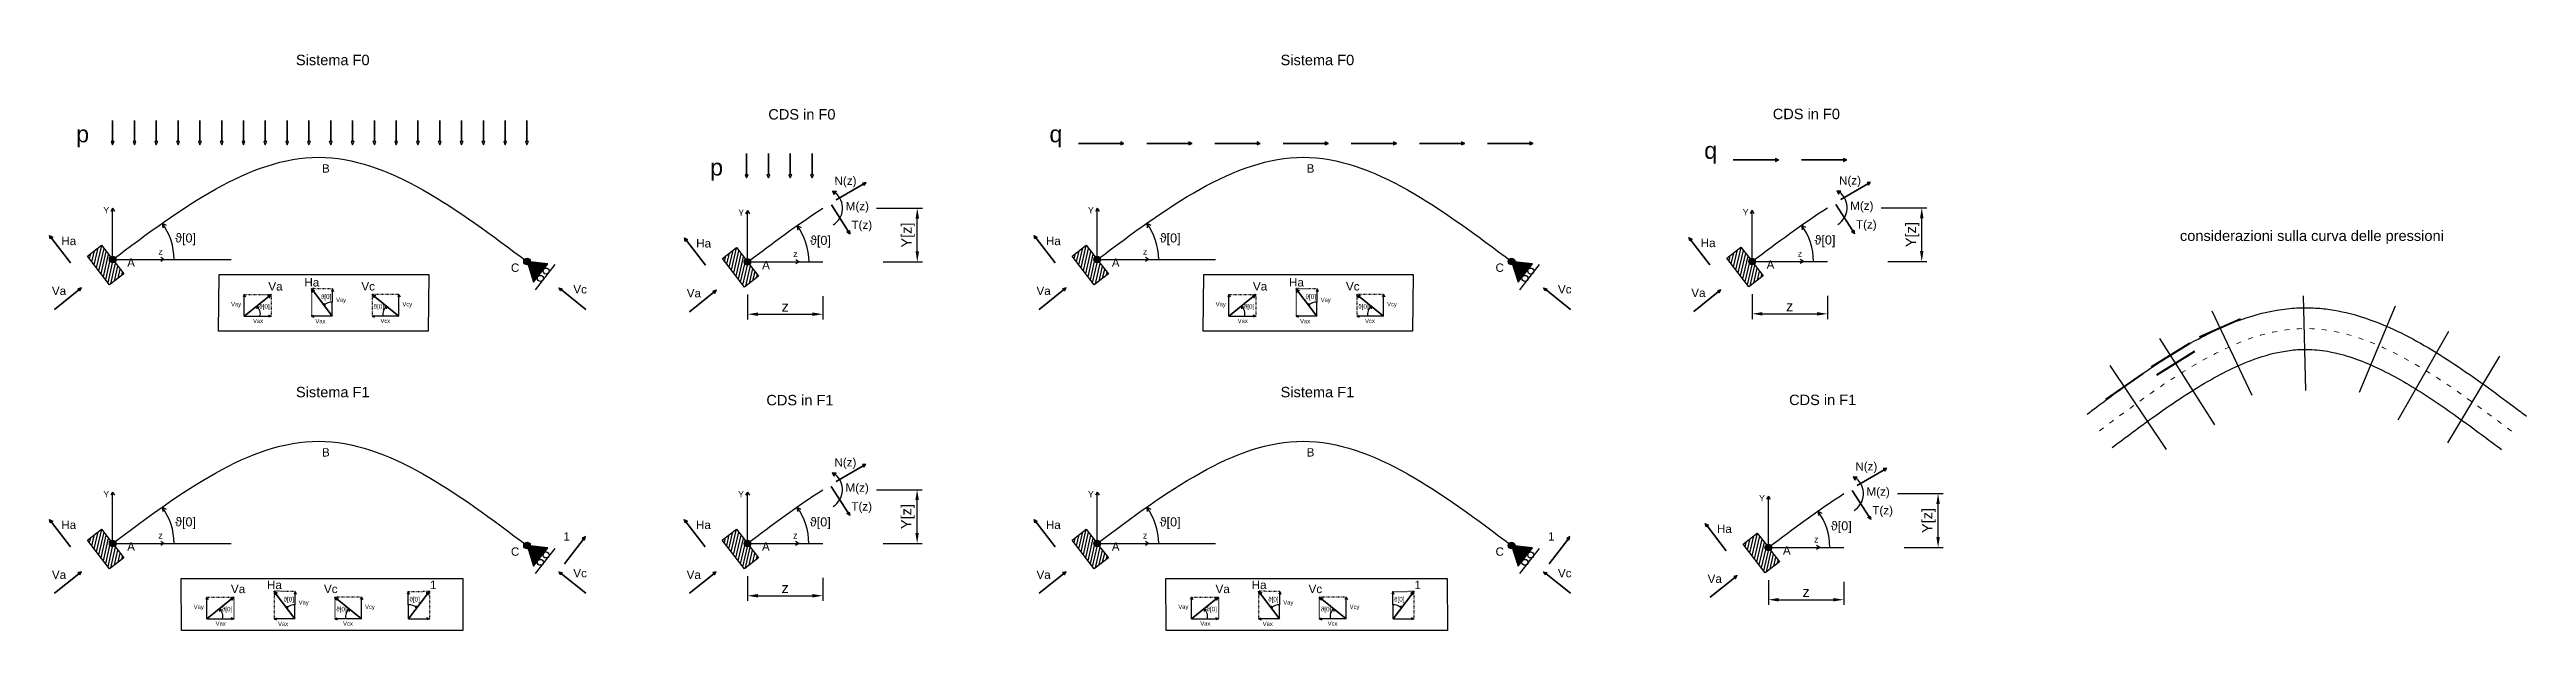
# Model space of a CAD drawing. Header units: millimetres. Extents: x 2204 to 3208, y 1462 to 1602.
# Drawn here: x 2614 to 3208, y 1463 to 1602 of the extents above; entities that cross this region are included whole.
import ezdxf

# ---------------------------------------------------------------- set-up
doc = ezdxf.new("R2010")
doc.units = ezdxf.units.MM
doc.linetypes.add('ACAD_ISO03W100', pattern=[30, 12, -18])
doc.styles.get("Standard").update_dxf_attribs({"font": 'arial.ttf'})
doc.dimstyles.new('ISO-25', dxfattribs={"dimtxt": 2.5, "dimasz": 2.5, "dimexe": 1.25, "dimexo": 0.625, "dimtad": 1, "dimtxsty": 'Standard', "dimcen": 2.5, "dimadec": 0, "dimazin": 0, "dimtfac": 1, "dimtmove": 0, "dimatfit": 3, "dimfxl": 1, "dimarcsym": 0})

msp = doc.modelspace()

# ---------------------------------------------------------------- texts
at = {"char_height": 2.5, "attachment_point": 4, "bg_fill": 3, "box_fill_scale": 1.5, "bg_fill_color": 256, "bg_fill_transparency": 0}
for s, width, insert in [(' Sistema F0', 20.29526, (2671.762, 1599.781)), (' Sistema F0', 20.29526, (2907.883, 1599.781)), ('CDS in F0', 25.90592, (2786.007, 1586.744)), ('CDS in F0', 25.90592, (3026.889, 1586.835)), (' considerazioni sulla curva delle pressioni', 68.8023, (3123.568, 1557.28)), (' Sistema F1', 20.29526, (2671.762, 1520.144)), ('CDS in F1', 25.90592, (2785.542, 1518.214)), (' Sistema F1', 20.29526, (2907.883, 1520.144)), ('CDS in F1', 25.90592, (3030.803, 1518.276))]:
    msp.add_mtext_dynamic_manual_height_columns(s, width=width, gutter_width=12.5, heights=[0], dxfattribs=dict(at, insert=insert))
for s, width, insert, char_height, attachment_point in [('{\\C240;\\c2367469;p}', 4.69031, (2620.012, 1584.056), 4, 1), ('{\\C240;\\c2367469;q}', 4.69031, (2853.424, 1584.056), 4, 1), ('{\\C5;B}', 4.69031, (2678.975, 1574.793), 2, 1), ('{\\C240;\\c2367469;p}', 4.69031, (2772.052, 1576.083), 4, 1), ('{\\C5;B}', 4.69031, (2915.096, 1574.793), 2, 1), ('{\\C240;\\c2367469;q}', 4.69031, (3010.448, 1580.099), 4, 1), ('{\\H1.08333x;\\C5;ϑ[0]}', 4.69031, (2643.745, 1558.196), 2, 1), ('{\\H1.08333x;\\C5;ϑ[0]}', 4.69031, (2796.007, 1557.628), 2, 1), ('{\\H1.08333x;\\C5;ϑ[0]}', 4.69031, (2879.866, 1558.196), 2, 1), ('{\\H1.08333x;\\C5;ϑ[0]}', 4.69031, (3036.89, 1557.719), 2, 1), ('{\\C5;A}', 4.69031, (2632.26, 1552.195), 2, 1), ('{\\C5;C}', 4.69031, (2724.282, 1550.992), 2, 1), ('{\\C5;A}', 4.69031, (2784.522, 1551.626), 2, 1), ('{\\C5;A}', 4.69031, (2868.381, 1552.195), 2, 1), ('{\\C5;C}', 4.69031, (2960.403, 1550.992), 2, 1), ('{\\C5;A}', 4.69031, (3025.405, 1551.718), 2, 1), ('Vay', 4.46498, (2657.181, 1541.734), 1, 1), ('Vay', 4.46498, (2682.353, 1542.771), 1, 1), ('Vcy', 4.46498, (2700.602, 1541.734), 1, 3), ('Vay', 4.46498, (2893.302, 1541.734), 1, 1), ('Vay', 4.46498, (2918.474, 1542.771), 1, 1), ('Vcy', 4.46498, (2936.722, 1541.734), 1, 3), ('Vax', 4.46498, (2662.451, 1537.723), 1, 1), ('Vax', 4.46498, (2677.412, 1537.664), 1, 1), ('Vcx', 4.46498, (2695.332, 1537.723), 1, 3), ('Vax', 4.46498, (2898.571, 1537.723), 1, 1), ('Vax', 4.46498, (2913.533, 1537.664), 1, 1), ('Vcx', 4.46498, (2931.453, 1537.723), 1, 3), ('{\\C5;B}', 4.69031, (2678.975, 1506.71), 2, 1), ('{\\C5;B}', 4.69031, (2915.096, 1506.71), 2, 1), ('{\\H1.08333x;\\C5;ϑ[0]}', 4.69031, (2643.745, 1490.113), 2, 1), ('{\\H1.08333x;\\C5;ϑ[0]}', 4.69031, (2795.967, 1490.113), 2, 1), ('{\\H1.08333x;\\C5;ϑ[0]}', 4.69031, (2879.866, 1490.113), 2, 1), ('{\\H1.08333x;\\C5;ϑ[0]}', 4.69031, (3040.804, 1489.161), 2, 1), ('{\\C5;A}', 4.69031, (2632.26, 1484.111), 2, 1), ('{\\C5;C}', 4.69031, (2724.282, 1482.908), 2, 1), ('{\\C5;A}', 4.69031, (2784.482, 1484.111), 2, 1), ('{\\C5;A}', 4.69031, (2868.381, 1484.111), 2, 1), ('{\\C5;C}', 4.69031, (2960.403, 1482.908), 2, 1), ('{\\C5;A}', 4.69031, (3029.319, 1483.159), 2, 1), ('Vay', 4.46498, (2648.216, 1469.165), 1, 1), ('Vay', 4.46498, (2673.387, 1470.202), 1, 1), ('Vcy', 4.46498, (2691.636, 1469.165), 1, 3), ('Vay', 4.46498, (2884.336, 1469.165), 1, 1), ('Vay', 4.46498, (2909.508, 1470.202), 1, 1), ('Vcy', 4.46498, (2927.757, 1469.165), 1, 3), ('Vax', 4.46498, (2653.485, 1465.154), 1, 1), ('Vax', 4.46498, (2668.447, 1465.095), 1, 1), ('Vcx', 4.46498, (2686.367, 1465.154), 1, 3), ('Vax', 4.46498, (2889.606, 1465.154), 1, 1), ('Vax', 4.46498, (2904.567, 1465.095), 1, 1), ('Vcx', 4.46498, (2922.487, 1465.154), 1, 3)]:
    msp.add_mtext_dynamic_manual_height_columns(s, width=width, gutter_width=12.5, heights=[0], dxfattribs=dict(insert=insert, char_height=char_height, attachment_point=attachment_point))
at = {"color": 5, "char_height": 2, "attachment_point": 1, "rotation": 0.929358}
for insert in [(2801.87, 1571.782), (3042.753, 1571.873), (2801.829, 1504.267), (3046.666, 1503.315)]:
    msp.add_mtext_dynamic_manual_height_columns('N(z)', width=4.46498, gutter_width=12.5, heights=[0], dxfattribs=dict(at, insert=insert))
at = {"color": 3, "char_height": 1.5, "attachment_point": 1}
for s, width, insert in [('Y', 2.5961, (2626.542, 1564.507)), ('Y', 2.5961, (2778.805, 1563.938)), ('Y', 2.5961, (2862.663, 1564.507)), ('Y', 2.5961, (3019.687, 1564.03)), ('z', 2.69235, (2639.733, 1554.609)), ('z', 2.69235, (2791.996, 1554.041)), ('z', 2.69235, (2875.854, 1554.609)), ('z', 2.69235, (3032.878, 1554.132)), ('Y', 2.5961, (2626.542, 1496.423)), ('Y', 2.5961, (2778.764, 1496.423)), ('Y', 2.5961, (2862.663, 1496.423)), ('Y', 2.5961, (3023.601, 1495.471)), ('z', 2.69235, (2639.733, 1486.526)), ('z', 2.69235, (2791.955, 1486.526)), ('z', 2.69235, (2875.854, 1486.526)), ('z', 2.69235, (3036.792, 1485.573))]:
    msp.add_mtext_dynamic_manual_height_columns(s, width=width, gutter_width=12.5, heights=[0], dxfattribs=dict(at, insert=insert))
at = {"color": 5, "char_height": 2}
for s, insert, attachment_point in [('M(z)', (2804.566, 1565.757), 1), ('M(z)', (3045.449, 1565.848), 1), ('Ha', (2616.452, 1557.398), 1), ('Ha', (2768.714, 1556.83), 1), ('T(z)', (2805.956, 1561.277), 1), ('Ha', (2852.573, 1557.398), 1), ('Ha', (3009.597, 1556.921), 1), ('T(z)', (3046.838, 1561.368), 1), ('Va', (2614.201, 1545.439), 1), ('Va', (2666.106, 1546.521), 1), ('Ha', (2674.755, 1547.486), 1), ('Vc', (2691.677, 1546.521), 3), ('Vc', (2739.243, 1545.815), 1), ('Va', (2766.463, 1544.87), 1), ('Va', (2850.322, 1545.439), 1), ('Va', (2902.226, 1546.521), 1), ('Ha', (2910.876, 1547.486), 1), ('Vc', (2927.798, 1546.521), 3), ('Vc', (2975.364, 1545.815), 1), ('Va', (3007.346, 1544.962), 1), ('M(z)', (2804.525, 1498.241), 1), ('M(z)', (3049.362, 1497.289), 1), ('T(z)', (2805.915, 1493.761), 1), ('T(z)', (3050.752, 1492.809), 1), ('Ha', (2616.452, 1489.314), 1), ('Ha', (2768.674, 1489.314), 1), ('Ha', (2852.573, 1489.314), 1), ('Ha', (3013.511, 1488.362), 1), ('Va', (2614.201, 1477.355), 1), ('Va', (2657.14, 1473.952), 1), ('Ha', (2665.79, 1474.917), 1), ('Vc', (2682.712, 1473.952), 3), ('Vc', (2739.243, 1477.731), 1), ('Va', (2766.423, 1477.355), 1), ('Va', (2850.322, 1477.355), 1), ('Va', (2893.261, 1473.952), 1), ('Ha', (2901.91, 1474.917), 1), ('Vc', (2918.832, 1473.952), 3), ('Vc', (2975.364, 1477.731), 1), ('Va', (3011.26, 1476.403), 1)]:
    msp.add_mtext_dynamic_manual_height_columns(s, width=4.46498, gutter_width=12.5, heights=[0], dxfattribs=dict(at, insert=insert, attachment_point=attachment_point))
at = {"color": 7, "true_color": 0xffffff, "char_height": 1}
for insert, attachment_point in [((2663.915, 1541.223), 1), ((2678.711, 1543.582), 1), ((2693.868, 1541.223), 3), ((2900.036, 1541.223), 1), ((2914.832, 1543.582), 1), ((2929.988, 1541.223), 3), ((2654.95, 1468.654), 1), ((2669.746, 1471.013), 1), ((2684.902, 1468.654), 3), ((2702.458, 1471.013), 3), ((2891.07, 1468.654), 1), ((2905.866, 1471.013), 1), ((2921.023, 1468.654), 3), ((2938.578, 1471.013), 3)]:
    msp.add_mtext_dynamic_manual_height_columns('{\\H1.08333x;ϑ[0]}', width=2.28779, gutter_width=12.5, heights=[0], dxfattribs=dict(at, insert=insert, attachment_point=attachment_point))
at = {"color": 18, "true_color": 0x000000, "char_height": 2}
for insert, attachment_point in [((2736.887, 1486.525), 1), ((2973.008, 1486.525), 1), ((2706.414, 1474.917), 3), ((2942.534, 1474.917), 3)]:
    msp.add_mtext_dynamic_manual_height_columns('1', width=4.46498, gutter_width=12.5, heights=[0], dxfattribs=dict(at, insert=insert, attachment_point=attachment_point))

# ---------------------------------------------------------------- blocks, each defined once
blk = doc.blocks.new('*U12')
at = {"color": 240, "lineweight": 30, "true_color": 0xed1f24}
blk.add_lwpolyline([(0, 0), (0.35, 0.79), (0, 0.79), (0, 5.84), (0, 0.79), (-0.35, 0.79)], close=True, dxfattribs=at)
blk = doc.blocks.new('*U13')
at = {"color": 0, "linetype": 'ByBlock', "lineweight": -2, "transparency": 16777216}
for p in [(2281.41, 1579.94), (2286.64, 1579.94), (2291.87, 1579.94), (2297.1, 1579.94), (2302.33, 1579.94), (2307.56, 1579.94), (2312.79, 1579.94), (2318.02, 1579.94), (2323.25, 1579.94), (2328.48, 1579.94), (2333.71, 1579.94), (2338.94, 1579.94), (2344.17, 1579.94), (2349.4, 1579.94), (2354.62, 1579.94), (2359.85, 1579.94), (2365.08, 1579.94), (2370.31, 1579.94), (2375.54, 1579.94), (2380.77, 1579.94)]:
    blk.add_blockref('*U12', p, dxfattribs=at)
blk = doc.blocks.new('*U23')
h = blk.add_hatch(color=1)
h.dxf.hatch_style = 1
h.paths.add_polyline_path([(10.12, 0.35), (10.12, 0), (10.9, 0)])
h.paths.add_polyline_path([(10.9, 0), (10.12, 0), (10.12, -0.35)])
at = {"color": 240, "lineweight": 30, "true_color": 0xed1f24}
blk.add_lwpolyline([(10.9, 0), (10.12, 0.35), (10.12, 0), (0, 0), (10.12, 0), (10.12, -0.35)], close=True, dxfattribs=at)
blk = doc.blocks.new('*U24')
at = {"color": 0, "linetype": 'ByBlock', "lineweight": -2, "transparency": 16777216}
for p in [(2276.9, 1580.26), (2293.26, 1580.26), (2309.61, 1580.26), (2325.96, 1580.26), (2342.32, 1580.26), (2358.67, 1580.26), (2375.02, 1580.26)]:
    blk.add_blockref('*U23', p, dxfattribs=at)
blk = doc.blocks.new('*D26')
at = {"color": 0, "lineweight": -2, "transparency": 16777216}
for p, q in [((2811.98, 1564.27), (2822.98, 1564.27)), ((2821.73, 1553.88), (2821.73, 1561.77)), ((2813.59, 1551.38), (2822.98, 1551.38))]:
    blk.add_line(p, q, dxfattribs=at)
at = {"color": 0, "transparency": 16777216}
for points in [[(2821.32, 1561.77), (2822.15, 1561.77), (2821.73, 1564.27)], [(2821.32, 1553.88), (2822.15, 1553.88), (2821.73, 1551.38)]]:
    blk.add_solid(points, dxfattribs=at)
at = {"layer": 'Defpoints', "color": 0, "transparency": 16777216}
for p in [(2811.36, 1564.27), (2821.73, 1564.27), (2812.97, 1551.38)]:
    blk.add_point(p, dxfattribs=at)
at = {"color": 0, "transparency": 16777216, "insert": (2819.51, 1557.82), "char_height": 2.5, "attachment_point": 5, "rotation": 90}
blk.add_mtext('Y[z]', dxfattribs=at)
blk = doc.blocks.new('*D27')
at = {"color": 0, "lineweight": -2, "transparency": 16777216}
for p, q in [((2781.04, 1543.54), (2781.04, 1537.58)), ((2783.54, 1538.83), (2796.6, 1538.83)), ((2799.1, 1543.16), (2799.1, 1537.58))]:
    blk.add_line(p, q, dxfattribs=at)
at = {"color": 0, "transparency": 16777216}
for points in [[(2783.54, 1539.25), (2783.54, 1538.42), (2781.04, 1538.83)], [(2796.6, 1539.25), (2796.6, 1538.42), (2799.1, 1538.83)]]:
    blk.add_solid(points, dxfattribs=at)
at = {"layer": 'Defpoints', "color": 0, "transparency": 16777216}
for p in [(2781.04, 1544.17), (2799.1, 1543.79), (2799.1, 1538.83)]:
    blk.add_point(p, dxfattribs=at)
at = {"color": 0, "transparency": 16777216, "insert": (2790.07, 1540.71), "char_height": 2.5, "attachment_point": 5}
blk.add_mtext('z', dxfattribs=at)
blk = doc.blocks.new('*D28')
at = {"color": 0, "lineweight": -2, "transparency": 16777216}
for p, q in [((2811.94, 1496.75), (2822.94, 1496.75)), ((2821.69, 1486.36), (2821.69, 1494.25)), ((2813.55, 1483.86), (2822.94, 1483.86))]:
    blk.add_line(p, q, dxfattribs=at)
at = {"color": 0, "transparency": 16777216}
for points in [[(2821.28, 1494.25), (2822.11, 1494.25), (2821.69, 1496.75)], [(2821.28, 1486.36), (2822.11, 1486.36), (2821.69, 1483.86)]]:
    blk.add_solid(points, dxfattribs=at)
at = {"layer": 'Defpoints', "color": 0, "transparency": 16777216}
for p in [(2811.31, 1496.75), (2821.69, 1496.75), (2812.92, 1483.86)]:
    blk.add_point(p, dxfattribs=at)
at = {"color": 0, "transparency": 16777216, "insert": (2819.47, 1490.31), "char_height": 2.5, "attachment_point": 5, "rotation": 90}
blk.add_mtext('Y[z]', dxfattribs=at)
blk = doc.blocks.new('*D29')
at = {"color": 0, "lineweight": -2, "transparency": 16777216}
for p, q in [((2781, 1476.03), (2781, 1470.07)), ((2799.06, 1475.65), (2799.06, 1470.07)), ((2783.5, 1471.32), (2796.56, 1471.32))]:
    blk.add_line(p, q, dxfattribs=at)
at = {"color": 0, "transparency": 16777216}
for points in [[(2783.5, 1471.74), (2783.5, 1470.9), (2781, 1471.32)], [(2796.56, 1471.74), (2796.56, 1470.9), (2799.06, 1471.32)]]:
    blk.add_solid(points, dxfattribs=at)
at = {"layer": 'Defpoints', "color": 0, "transparency": 16777216}
for p in [(2781, 1476.65), (2799.06, 1476.27), (2799.06, 1471.32)]:
    blk.add_point(p, dxfattribs=at)
at = {"color": 0, "transparency": 16777216, "insert": (2790.03, 1473.19), "char_height": 2.5, "attachment_point": 5}
blk.add_mtext('z', dxfattribs=at)
blk = doc.blocks.new('*D30')
at = {"color": 0, "lineweight": -2, "transparency": 16777216}
for p, q in [((3052.86, 1564.36), (3063.87, 1564.36)), ((3062.62, 1553.97), (3062.62, 1561.86)), ((3054.47, 1551.47), (3063.87, 1551.47))]:
    blk.add_line(p, q, dxfattribs=at)
at = {"color": 0, "transparency": 16777216}
for points in [[(3062.2, 1561.86), (3063.03, 1561.86), (3062.62, 1564.36)], [(3062.2, 1553.97), (3063.03, 1553.97), (3062.62, 1551.47)]]:
    blk.add_solid(points, dxfattribs=at)
at = {"layer": 'Defpoints', "color": 0, "transparency": 16777216}
for p in [(3052.24, 1564.36), (3062.62, 1564.36), (3053.85, 1551.47)]:
    blk.add_point(p, dxfattribs=at)
at = {"color": 0, "transparency": 16777216, "insert": (3060.39, 1557.91), "char_height": 2.5, "attachment_point": 5, "rotation": 90}
blk.add_mtext('Y[z]', dxfattribs=at)
blk = doc.blocks.new('*D31')
at = {"color": 0, "lineweight": -2, "transparency": 16777216}
for p, q in [((3021.92, 1543.63), (3021.92, 1537.68)), ((3024.42, 1538.93), (3037.49, 1538.93)), ((3039.99, 1543.25), (3039.99, 1537.68))]:
    blk.add_line(p, q, dxfattribs=at)
at = {"color": 0, "transparency": 16777216}
for points in [[(3024.42, 1539.34), (3024.42, 1538.51), (3021.92, 1538.93)], [(3037.49, 1539.34), (3037.49, 1538.51), (3039.99, 1538.93)]]:
    blk.add_solid(points, dxfattribs=at)
at = {"layer": 'Defpoints', "color": 0, "transparency": 16777216}
for p in [(3021.92, 1544.26), (3039.99, 1543.88), (3039.99, 1538.93)]:
    blk.add_point(p, dxfattribs=at)
at = {"color": 0, "transparency": 16777216, "insert": (3030.95, 1540.8), "char_height": 2.5, "attachment_point": 5}
blk.add_mtext('z', dxfattribs=at)
blk = doc.blocks.new('*D32')
at = {"color": 0, "lineweight": -2, "transparency": 16777216}
for p, q in [((3056.78, 1495.8), (3067.78, 1495.8)), ((3066.53, 1485.41), (3066.53, 1493.3)), ((3058.39, 1482.91), (3067.78, 1482.91))]:
    blk.add_line(p, q, dxfattribs=at)
at = {"color": 0, "transparency": 16777216}
for points in [[(3066.11, 1493.3), (3066.95, 1493.3), (3066.53, 1495.8)], [(3066.11, 1485.41), (3066.95, 1485.41), (3066.53, 1482.91)]]:
    blk.add_solid(points, dxfattribs=at)
at = {"layer": 'Defpoints', "color": 0, "transparency": 16777216}
for p in [(3056.15, 1495.8), (3066.53, 1495.8), (3057.76, 1482.91)]:
    blk.add_point(p, dxfattribs=at)
at = {"color": 0, "transparency": 16777216, "insert": (3064.31, 1489.36), "char_height": 2.5, "attachment_point": 5, "rotation": 90}
blk.add_mtext('Y[z]', dxfattribs=at)
blk = doc.blocks.new('*D33')
at = {"color": 0, "lineweight": -2, "transparency": 16777216}
for p, q in [((3025.83, 1475.08), (3025.83, 1469.12)), ((3043.9, 1474.69), (3043.9, 1469.12)), ((3028.33, 1470.37), (3041.4, 1470.37))]:
    blk.add_line(p, q, dxfattribs=at)
at = {"color": 0, "transparency": 16777216}
for points in [[(3028.33, 1470.78), (3028.33, 1469.95), (3025.83, 1470.37)], [(3041.4, 1470.78), (3041.4, 1469.95), (3043.9, 1470.37)]]:
    blk.add_solid(points, dxfattribs=at)
at = {"layer": 'Defpoints', "color": 0, "transparency": 16777216}
for p in [(3025.83, 1475.7), (3043.9, 1475.32), (3043.9, 1470.37)]:
    blk.add_point(p, dxfattribs=at)
at = {"color": 0, "transparency": 16777216, "insert": (3034.87, 1472.24), "char_height": 2.5, "attachment_point": 5}
blk.add_mtext('z', dxfattribs=at)

# ---------------------------------------------------------------- dimensions: what is measured, and where the dimension line sits
for base, p1, p2, picture, middle in [((2821.733, 1564.27), (2812.966, 1551.375), (2811.356, 1564.27), '*D26', (2819.511, 1557.823)), ((3062.616, 1564.361), (3053.848, 1551.467), (3052.238, 1564.361), '*D30', (3060.394, 1557.914)), ((2821.692, 1496.755), (2812.925, 1483.86), (2811.315, 1496.755), '*D28', (2819.47, 1490.307)), ((3066.529, 1495.802), (3057.762, 1482.908), (3056.152, 1495.802), '*D32', (3064.307, 1489.355))]:
    dim = msp.add_linear_dim(base=base, p1=p1, p2=p2, angle=90, text='Y[z]', dimstyle='ISO-25')
    dim.commit()
    dim.dimension.update_dxf_attribs({"geometry": picture, "text_midpoint": middle})
for base, p1, p2, picture, middle in [((2799.103, 1538.834), (2781.039, 1544.167), (2799.103, 1543.787), '*D27', (2790.071, 1540.709)), ((3039.986, 1538.926), (3021.921, 1544.259), (3039.986, 1543.878), '*D31', (3030.954, 1540.801)), ((2799.062, 1471.319), (2780.998, 1476.652), (2799.062, 1476.272), '*D29', (2790.03, 1473.194)), ((3043.899, 1470.367), (3025.835, 1475.7), (3043.899, 1475.32), '*D33', (3034.867, 1472.242))]:
    dim = msp.add_linear_dim(base=base, p1=p1, p2=p2, text='z', dimstyle='ISO-25')
    dim.commit()
    dim.dimension.update_dxf_attribs({"geometry": picture, "text_midpoint": middle})

# ---------------------------------------------------------------- hatches: boundary and pattern name
h = msp.add_hatch(color=1)
h.dxf.hatch_style = 1
h.paths.add_polyline_path([(2629.13, 1580.253), (2628.776, 1580.253), (2628.776, 1579.468)])
h.paths.add_polyline_path([(2628.776, 1579.468), (2628.776, 1580.253), (2628.422, 1580.253)])
h = msp.add_hatch(color=1)
h.dxf.hatch_style = 1
h.paths.add_polyline_path([(3027.532, 1576.182), (3027.532, 1575.828), (3028.317, 1575.828)])
h.paths.add_polyline_path([(3028.317, 1575.828), (3027.532, 1575.828), (3027.532, 1575.474)])
h = msp.add_hatch(color=1)
h.dxf.hatch_style = 1
h.paths.add_polyline_path([(3043.888, 1576.183), (3043.888, 1575.829), (3044.673, 1575.829)])
h.paths.add_polyline_path([(3044.673, 1575.829), (3043.888, 1575.829), (3043.888, 1575.475)])
h = msp.add_hatch(color=1)
h.dxf.hatch_style = 1
h.paths.add_polyline_path([(2781.17, 1572.28), (2780.816, 1572.28), (2780.816, 1571.495)])
h.paths.add_polyline_path([(2780.816, 1571.495), (2780.816, 1572.28), (2780.462, 1572.28)])
h = msp.add_hatch(color=5)
h.dxf.hatch_style = 1
h.paths.add_polyline_path([(2801.743, 1567.501), (2802.331, 1568.334), (2801.381, 1568.415)])
h = msp.add_hatch(color=5)
h.dxf.hatch_style = 1
h.paths.add_polyline_path([(2808.604, 1570.286), (2808.784, 1569.981), (2808.963, 1569.675), (2809.461, 1570.378)])
h = msp.add_hatch(color=5)
h.dxf.hatch_style = 1
h.paths.add_polyline_path([(3042.626, 1567.592), (3043.214, 1568.425), (3042.263, 1568.506)])
h = msp.add_hatch(color=5)
h.dxf.hatch_style = 1
h.paths.add_polyline_path([(3049.487, 1570.377), (3049.666, 1570.072), (3049.845, 1569.767), (3050.344, 1570.469)])
h = msp.add_hatch(color=5)
h.dxf.hatch_style = 1
h.paths.add_polyline_path([(2613.826, 1556.871), (2614.11, 1557.083), (2614.393, 1557.295), (2613.64, 1557.712)])
h = msp.add_hatch(color=5)
h.dxf.hatch_style = 1
h.paths.add_polyline_path([(2766.089, 1556.303), (2766.372, 1556.515), (2766.656, 1556.727), (2765.902, 1557.144)])
h = msp.add_hatch(color=5)
h.dxf.hatch_style = 1
h.paths.add_polyline_path([(2805.469, 1558.905), (2805.169, 1558.717), (2804.869, 1558.529), (2805.586, 1558.052)])
h = msp.add_hatch(color=5)
h.dxf.hatch_style = 1
h.paths.add_polyline_path([(2849.947, 1556.871), (2850.23, 1557.083), (2850.514, 1557.295), (2849.76, 1557.712)])
h = msp.add_hatch(color=5)
h.dxf.hatch_style = 1
h.paths.add_polyline_path([(3006.971, 1556.394), (3007.255, 1556.606), (3007.538, 1556.818), (3006.785, 1557.235)])
h = msp.add_hatch(color=5)
h.dxf.hatch_style = 1
h.paths.add_polyline_path([(3046.352, 1558.996), (3046.052, 1558.808), (3045.752, 1558.62), (3046.469, 1558.143)])
h = msp.add_hatch()
h.set_pattern_fill('ANSI31', color=256, scale=0.22, angle=32)
h.set_pattern_definition([(77, (348.0034, 2e-13), (-0.68059749, 0.15712831), [])])
h.paths.add_polyline_path([(2626.122, 1555.373), (2622.729, 1552.747), (2628.037, 1545.888), (2631.431, 1548.514), (2629.263, 1551.315, -0.6232746), (2627.981, 1551.944, -0.2320774), (2628.29, 1552.573)])
at = {"true_color": 0xffffff}
h = msp.add_hatch(color=7, dxfattribs=at)
h.dxf.hatch_style = 1
h.paths.add_polyline_path([(2629.572, 1551.944, 1), (2627.981, 1551.944, 1)])
h = msp.add_hatch(color=7, dxfattribs=at)
h.dxf.hatch_style = 1
h.paths.add_polyline_path([(2728.935, 1551.467, 1), (2727.345, 1551.467, 1)])
at = {"true_color": 0x000000}
h = msp.add_hatch(color=18, dxfattribs=at)
h.dxf.hatch_style = 1
h.paths.add_polyline_path([(2733.121, 1550.892), (2728.93, 1551.375, -0.2938791), (2728.385, 1550.71), (2729.738, 1546.521)])
h = msp.add_hatch()
h.set_pattern_fill('ANSI31', color=256, scale=0.22, angle=32)
h.set_pattern_definition([(77, (500.26564, -0.5683), (-0.68059749, 0.15712831), [])])
h.paths.add_polyline_path([(2778.384, 1554.805), (2774.991, 1552.179), (2780.3, 1545.32), (2783.693, 1547.946), (2781.525, 1550.747, -0.6232746), (2780.244, 1551.375, -0.2320774), (2780.552, 1552.004)])
at = {"true_color": 0xffffff}
h = msp.add_hatch(color=7, dxfattribs=at)
h.dxf.hatch_style = 1
h.paths.add_polyline_path([(2780.244, 1551.375, 1), (2781.834, 1551.375, 1)])
h = msp.add_hatch()
h.set_pattern_fill('ANSI31', color=256, scale=0.22, angle=32)
h.set_pattern_definition([(77, (584.124, 2e-13), (-0.68059749, 0.15712831), [])])
h.paths.add_polyline_path([(2862.243, 1555.373), (2858.849, 1552.747), (2864.158, 1545.888), (2867.551, 1548.514), (2865.384, 1551.315, -0.6232746), (2864.102, 1551.944, -0.2320774), (2864.41, 1552.573)])
h = msp.add_hatch(color=7, dxfattribs=at)
h.dxf.hatch_style = 1
h.paths.add_polyline_path([(2865.692, 1551.944, 1), (2864.102, 1551.944, 1)])
h = msp.add_hatch(color=7, dxfattribs=at)
h.dxf.hatch_style = 1
h.paths.add_polyline_path([(2965.056, 1551.467, 1), (2963.466, 1551.467, 1)])
at = {"true_color": 0x000000}
h = msp.add_hatch(color=18, dxfattribs=at)
h.dxf.hatch_style = 1
h.paths.add_polyline_path([(2969.242, 1550.892), (2965.051, 1551.375, -0.2938791), (2964.505, 1550.71), (2965.859, 1546.521)])
h = msp.add_hatch()
h.set_pattern_fill('ANSI31', color=256, scale=0.22, angle=32)
h.set_pattern_definition([(77, (741.14834, -0.4771), (-0.68059749, 0.15712831), [])])
h.paths.add_polyline_path([(3019.267, 1554.896), (3015.874, 1552.27), (3021.182, 1545.411), (3024.576, 1548.037), (3022.408, 1550.838, -0.6232746), (3021.126, 1551.467, -0.2320774), (3021.435, 1552.095)])
at = {"true_color": 0xffffff}
h = msp.add_hatch(color=7, dxfattribs=at)
h.dxf.hatch_style = 1
h.paths.add_polyline_path([(3021.126, 1551.467, 1), (3022.717, 1551.467, 1)])
h = msp.add_hatch(color=5)
h.dxf.hatch_style = 1
h.paths.add_polyline_path([(2620.463, 1544.951), (2620.687, 1544.677), (2620.911, 1544.403), (2621.295, 1545.174)])
h = msp.add_hatch(color=5)
h.dxf.hatch_style = 1
h.paths.add_polyline_path([(2676.627, 1544.126), (2676.911, 1544.338), (2677.194, 1544.55), (2676.441, 1544.967)])
h = msp.add_hatch(color=5)
h.dxf.hatch_style = 1
h.paths.add_polyline_path([(2736.612, 1544.951), (2735.78, 1545.174), (2736.164, 1544.403), (2736.388, 1544.677)])
h = msp.add_hatch(color=5)
h.dxf.hatch_style = 1
h.paths.add_polyline_path([(2772.726, 1544.383), (2772.95, 1544.109), (2773.174, 1543.835), (2773.558, 1544.606)])
h = msp.add_hatch(color=5)
h.dxf.hatch_style = 1
h.paths.add_polyline_path([(2856.584, 1544.951), (2856.808, 1544.677), (2857.032, 1544.403), (2857.416, 1545.174)])
h = msp.add_hatch(color=5)
h.dxf.hatch_style = 1
h.paths.add_polyline_path([(2912.748, 1544.126), (2913.031, 1544.338), (2913.315, 1544.55), (2912.561, 1544.967)])
h = msp.add_hatch(color=5)
h.dxf.hatch_style = 1
h.paths.add_polyline_path([(2972.733, 1544.951), (2971.901, 1545.174), (2972.285, 1544.403), (2972.509, 1544.677)])
h = msp.add_hatch(color=5)
h.dxf.hatch_style = 1
h.paths.add_polyline_path([(3013.608, 1544.474), (3013.832, 1544.2), (3014.056, 1543.926), (3014.44, 1544.697)])
h = msp.add_hatch(color=5)
h.dxf.hatch_style = 1
h.paths.add_polyline_path([(2665.965, 1543.342), (2666.189, 1543.068), (2666.413, 1542.794), (2666.797, 1543.565)])
h = msp.add_hatch(color=5)
h.dxf.hatch_style = 1
h.paths.add_polyline_path([(2690.986, 1543.565), (2691.37, 1542.794), (2691.594, 1543.068), (2691.818, 1543.342)])
h = msp.add_hatch(color=5)
h.dxf.hatch_style = 1
h.paths.add_polyline_path([(2902.086, 1543.342), (2902.31, 1543.068), (2902.534, 1542.794), (2902.918, 1543.565)])
h = msp.add_hatch(color=5)
h.dxf.hatch_style = 1
h.paths.add_polyline_path([(2927.107, 1543.565), (2927.49, 1542.794), (2927.714, 1543.068), (2927.939, 1543.342)])
at = {"true_color": 0x000000}
h = msp.add_hatch(color=18, dxfattribs=at)
h.dxf.hatch_style = 1
h.paths.add_polyline_path([(3123.313, 1527.271), (3123.443, 1527.066), (3123.646, 1527.193, 0.4113417)])
h.paths.add_polyline_path([(3123.313, 1527.271, 0.2609357), (3123.197, 1527.064, 0.1408286), (3123.234, 1526.935), (3123.443, 1527.066)])
h.paths.add_polyline_path([(3123.443, 1527.066), (3123.234, 1526.935, 0.420733), (3123.573, 1526.861)])
h.paths.add_polyline_path([(3123.683, 1527.064, 0.1408286), (3123.646, 1527.193), (3123.443, 1527.066), (3123.573, 1526.861, 0.2524027)])
h = msp.add_hatch(color=5)
h.dxf.hatch_style = 1
h.paths.add_polyline_path([(2808.564, 1502.771), (2808.743, 1502.466), (2808.922, 1502.16), (2809.42, 1502.863)])
h = msp.add_hatch(color=5)
h.dxf.hatch_style = 1
h.paths.add_polyline_path([(2801.703, 1499.985), (2802.29, 1500.819), (2801.34, 1500.9)])
h = msp.add_hatch(color=5)
h.dxf.hatch_style = 1
h.paths.add_polyline_path([(3046.54, 1499.033), (3047.127, 1499.867), (3046.177, 1499.948)])
h = msp.add_hatch(color=5)
h.dxf.hatch_style = 1
h.paths.add_polyline_path([(3053.401, 1501.819), (3053.58, 1501.513), (3053.759, 1501.208), (3054.257, 1501.911)])
h = msp.add_hatch(color=5)
h.dxf.hatch_style = 1
h.paths.add_polyline_path([(2805.428, 1491.39), (2805.128, 1491.202), (2804.828, 1491.014), (2805.545, 1490.537)])
h = msp.add_hatch(color=5)
h.dxf.hatch_style = 1
h.paths.add_polyline_path([(2613.826, 1488.788), (2614.11, 1489), (2614.393, 1489.212), (2613.64, 1489.629)])
h = msp.add_hatch()
h.set_pattern_fill('ANSI31', color=256, scale=0.22, angle=32)
h.set_pattern_definition([(77, (348.0034, -68.0835), (-0.68059749, 0.15712831), [])])
h.paths.add_polyline_path([(2626.122, 1487.29), (2622.729, 1484.664), (2628.037, 1477.804), (2631.431, 1480.431), (2629.263, 1483.231, -0.6232746), (2627.981, 1483.86, -0.2320774), (2628.29, 1484.489)])
h = msp.add_hatch(color=18, dxfattribs=at)
h.dxf.hatch_style = 1
h.paths.add_polyline_path([(2742.139, 1485.519), (2741.385, 1485.102), (2741.669, 1484.89), (2741.952, 1484.678)])
h = msp.add_hatch(color=5)
h.dxf.hatch_style = 1
h.paths.add_polyline_path([(2766.048, 1488.788), (2766.331, 1489), (2766.615, 1489.212), (2765.861, 1489.629)])
h = msp.add_hatch()
h.set_pattern_fill('ANSI31', color=256, scale=0.22, angle=32)
h.set_pattern_definition([(77, (500.2249, -68.0835), (-0.68059749, 0.15712831), [])])
h.paths.add_polyline_path([(2778.344, 1487.29), (2774.95, 1484.664), (2780.259, 1477.804), (2783.652, 1480.431), (2781.485, 1483.231, -0.6232746), (2780.203, 1483.86, -0.2320774), (2780.511, 1484.489)])
h = msp.add_hatch(color=5)
h.dxf.hatch_style = 1
h.paths.add_polyline_path([(2849.947, 1488.788), (2850.23, 1489), (2850.514, 1489.212), (2849.76, 1489.629)])
h = msp.add_hatch()
h.set_pattern_fill('ANSI31', color=256, scale=0.22, angle=32)
h.set_pattern_definition([(77, (584.124, -68.0835), (-0.68059749, 0.15712831), [])])
h.paths.add_polyline_path([(2862.243, 1487.29), (2858.849, 1484.664), (2864.158, 1477.804), (2867.551, 1480.431), (2865.384, 1483.231, -0.6232746), (2864.102, 1483.86, -0.2320774), (2864.41, 1484.489)])
h = msp.add_hatch(color=18, dxfattribs=at)
h.dxf.hatch_style = 1
h.paths.add_polyline_path([(2978.26, 1485.519), (2977.506, 1485.102), (2977.789, 1484.89), (2978.073, 1484.678)])
h = msp.add_hatch(color=5)
h.dxf.hatch_style = 1
h.paths.add_polyline_path([(3010.885, 1487.836), (3011.168, 1488.048), (3011.452, 1488.26), (3010.698, 1488.677)])
h = msp.add_hatch()
h.set_pattern_fill('ANSI31', color=256, scale=0.22, angle=32)
h.set_pattern_definition([(77, (745.0619, -69.0356), (-0.68059749, 0.15712831), [])])
h.paths.add_polyline_path([(3023.181, 1486.338), (3019.787, 1483.712), (3025.096, 1476.852), (3028.489, 1479.479), (3026.322, 1482.279, -0.6232746), (3025.04, 1482.908, -0.2320774), (3025.348, 1483.537)])
h = msp.add_hatch(color=5)
h.dxf.hatch_style = 1
h.paths.add_polyline_path([(3050.265, 1490.438), (3049.965, 1490.25), (3049.665, 1490.062), (3050.382, 1489.585)])
at = {"true_color": 0xffffff}
h = msp.add_hatch(color=7, dxfattribs=at)
h.dxf.hatch_style = 1
h.paths.add_polyline_path([(2629.572, 1483.86, 1), (2627.981, 1483.86, 1)])
h = msp.add_hatch(color=7, dxfattribs=at)
h.dxf.hatch_style = 1
h.paths.add_polyline_path([(2728.935, 1483.383, 1), (2727.345, 1483.383, 1)])
at = {"true_color": 0x000000}
h = msp.add_hatch(color=18, dxfattribs=at)
h.dxf.hatch_style = 1
h.paths.add_polyline_path([(2733.121, 1482.808), (2728.93, 1483.292, -0.2938791), (2728.385, 1482.626), (2729.738, 1478.437)])
at = {"true_color": 0xffffff}
h = msp.add_hatch(color=7, dxfattribs=at)
h.dxf.hatch_style = 1
h.paths.add_polyline_path([(2781.793, 1483.86, 1), (2780.203, 1483.86, 1)])
h = msp.add_hatch(color=7, dxfattribs=at)
h.dxf.hatch_style = 1
h.paths.add_polyline_path([(2865.692, 1483.86, 1), (2864.102, 1483.86, 1)])
h = msp.add_hatch(color=7, dxfattribs=at)
h.dxf.hatch_style = 1
h.paths.add_polyline_path([(2965.056, 1483.383, 1), (2963.466, 1483.383, 1)])
at = {"true_color": 0x000000}
h = msp.add_hatch(color=18, dxfattribs=at)
h.dxf.hatch_style = 1
h.paths.add_polyline_path([(2969.242, 1482.808), (2965.051, 1483.292, -0.2938791), (2964.505, 1482.626), (2965.859, 1478.437)])
at = {"true_color": 0xffffff}
h = msp.add_hatch(color=7, dxfattribs=at)
h.dxf.hatch_style = 1
h.paths.add_polyline_path([(3026.63, 1482.908, 1), (3025.04, 1482.908, 1)])
h = msp.add_hatch(color=5)
h.dxf.hatch_style = 1
h.paths.add_polyline_path([(2620.463, 1476.868), (2620.687, 1476.594), (2620.911, 1476.32), (2621.295, 1477.091)])
h = msp.add_hatch(color=5)
h.dxf.hatch_style = 1
h.paths.add_polyline_path([(2736.612, 1476.868), (2735.78, 1477.091), (2736.164, 1476.32), (2736.388, 1476.594)])
h = msp.add_hatch(color=5)
h.dxf.hatch_style = 1
h.paths.add_polyline_path([(2772.685, 1476.868), (2772.909, 1476.594), (2773.133, 1476.32), (2773.517, 1477.091)])
h = msp.add_hatch(color=5)
h.dxf.hatch_style = 1
h.paths.add_polyline_path([(2856.584, 1476.868), (2856.808, 1476.594), (2857.032, 1476.32), (2857.416, 1477.091)])
h = msp.add_hatch(color=5)
h.dxf.hatch_style = 1
h.paths.add_polyline_path([(2972.733, 1476.868), (2971.901, 1477.091), (2972.285, 1476.32), (2972.509, 1476.594)])
h = msp.add_hatch(color=5)
h.dxf.hatch_style = 1
h.paths.add_polyline_path([(3017.522, 1475.916), (3017.746, 1475.642), (3017.97, 1475.368), (3018.354, 1476.139)])
h = msp.add_hatch(color=5)
h.dxf.hatch_style = 1
h.paths.add_polyline_path([(2657, 1470.773), (2657.224, 1470.499), (2657.448, 1470.225), (2657.832, 1470.996)])
h = msp.add_hatch(color=5)
h.dxf.hatch_style = 1
h.paths.add_polyline_path([(2667.662, 1471.558), (2667.945, 1471.77), (2668.229, 1471.981), (2667.475, 1472.398)])
h = msp.add_hatch(color=5)
h.dxf.hatch_style = 1
h.paths.add_polyline_path([(2682.02, 1470.996), (2682.404, 1470.225), (2682.628, 1470.499), (2682.852, 1470.773)])
at = {"true_color": 0x000000}
h = msp.add_hatch(color=18, dxfattribs=at)
h.dxf.hatch_style = 1
h.paths.add_polyline_path([(2704.542, 1471.558), (2704.258, 1471.77), (2703.975, 1471.981), (2704.728, 1472.398)])
h = msp.add_hatch(color=5)
h.dxf.hatch_style = 1
h.paths.add_polyline_path([(2893.12, 1470.773), (2893.344, 1470.499), (2893.568, 1470.225), (2893.952, 1470.996)])
h = msp.add_hatch(color=5)
h.dxf.hatch_style = 1
h.paths.add_polyline_path([(2903.782, 1471.558), (2904.066, 1471.77), (2904.349, 1471.981), (2903.596, 1472.398)])
h = msp.add_hatch(color=5)
h.dxf.hatch_style = 1
h.paths.add_polyline_path([(2918.141, 1470.996), (2918.525, 1470.225), (2918.749, 1470.499), (2918.973, 1470.773)])
h = msp.add_hatch(color=18, dxfattribs=at)
h.dxf.hatch_style = 1
h.paths.add_polyline_path([(2940.662, 1471.558), (2940.379, 1471.77), (2940.095, 1471.981), (2940.849, 1472.398)])

# ---------------------------------------------------------------- linework, layer by layer
at = {"color": 3}
for p, q in [((2628.776, 1564.248), (2628.315, 1563.499)), ((2628.776, 1551.944), (2628.776, 1564.248)), ((2628.776, 1564.248), (2629.238, 1563.499)), ((2781.039, 1563.679), (2780.577, 1562.931)), ((2781.039, 1551.375), (2781.039, 1563.679)), ((2781.039, 1563.679), (2781.5, 1562.931)), ((2864.897, 1564.248), (2864.435, 1563.499)), ((2864.897, 1551.944), (2864.897, 1564.248)), ((2864.897, 1564.248), (2865.359, 1563.499)), ((3021.921, 1563.771), (3021.46, 1563.022)), ((3021.921, 1551.467), (3021.921, 1563.771)), ((3021.921, 1563.771), (3022.383, 1563.022)), ((2628.776, 1551.944), (2641.08, 1551.944)), ((2641.08, 1551.944), (2640.332, 1552.405)), ((2641.08, 1551.944), (2640.332, 1551.482)), ((2781.039, 1551.375), (2793.343, 1551.375)), ((2793.343, 1551.375), (2792.594, 1551.837)), ((2793.343, 1551.375), (2792.594, 1550.914)), ((2864.897, 1551.944), (2877.201, 1551.944)), ((2877.201, 1551.944), (2876.453, 1552.405)), ((2877.201, 1551.944), (2876.453, 1551.482)), ((3021.921, 1551.467), (3034.225, 1551.467)), ((3034.225, 1551.467), (3033.477, 1551.928)), ((3034.225, 1551.467), (3033.477, 1551.005)), ((2628.776, 1496.164), (2628.315, 1495.416)), ((2628.776, 1483.86), (2628.776, 1496.164)), ((2628.776, 1496.164), (2629.238, 1495.416)), ((2780.998, 1496.164), (2780.536, 1495.416)), ((2780.998, 1483.86), (2780.998, 1496.164)), ((2780.998, 1496.164), (2781.459, 1495.416)), ((2864.897, 1496.164), (2864.435, 1495.416)), ((2864.897, 1483.86), (2864.897, 1496.164)), ((2864.897, 1496.164), (2865.359, 1495.416)), ((3025.835, 1495.212), (3025.373, 1494.464)), ((3025.835, 1482.908), (3025.835, 1495.212)), ((3025.835, 1495.212), (3026.296, 1494.464)), ((2628.776, 1483.86), (2641.08, 1483.86)), ((2641.08, 1483.86), (2640.332, 1484.322)), ((2641.08, 1483.86), (2640.332, 1483.399)), ((2780.998, 1483.86), (2793.302, 1483.86)), ((2793.302, 1483.86), (2792.554, 1484.322)), ((2793.302, 1483.86), (2792.554, 1483.399)), ((2864.897, 1483.86), (2877.201, 1483.86)), ((2877.201, 1483.86), (2876.453, 1484.322)), ((2877.201, 1483.86), (2876.453, 1483.399)), ((3025.835, 1482.908), (3038.139, 1482.908)), ((3038.139, 1482.908), (3037.391, 1483.37)), ((3038.139, 1482.908), (3037.391, 1482.447))]:
    msp.add_line(p, q, dxfattribs=at)
for p, q in [((2681.449, 1538.387), (2681.511, 1544.909)), ((2917.57, 1538.387), (2917.631, 1544.909)), ((3132.166, 1539.673), (3141.749, 1519.435)), ((3154.07, 1543.228), (3154.617, 1520.529)), ((3176.119, 1540.733), (3167.523, 1520.057)), ((2660.35, 1538.387), (2666.797, 1538.33)), ((2681.449, 1538.387), (2676.441, 1538.343)), ((2697.434, 1538.387), (2690.986, 1538.33)), ((2896.47, 1538.387), (2902.918, 1538.33)), ((2917.57, 1538.387), (2912.561, 1538.343)), ((2933.554, 1538.387), (2927.107, 1538.33)), ((3119.663, 1533.018), (3132.805, 1512.325)), ((3188.929, 1534.689), (3176.8, 1513.386)), ((2672.484, 1465.818), (2672.545, 1472.34)), ((2699.72, 1465.818), (2699.658, 1472.34)), ((2908.604, 1465.818), (2908.666, 1472.34)), ((2935.841, 1465.818), (2935.779, 1472.34)), ((2651.384, 1465.818), (2657.832, 1465.761)), ((2672.484, 1465.818), (2667.475, 1465.774)), ((2688.468, 1465.818), (2682.02, 1465.761)), ((2699.72, 1465.818), (2704.728, 1465.774)), ((2887.505, 1465.818), (2893.952, 1465.761)), ((2908.604, 1465.818), (2903.596, 1465.774)), ((2924.589, 1465.818), (2918.141, 1465.761)), ((2935.841, 1465.818), (2940.849, 1465.774))]:
    msp.add_line(p, q)
at = {"color": 240, "lineweight": 30, "true_color": 0xed1f24}
for points in [[(2780.816, 1571.495), (2781.17, 1572.28), (2780.816, 1572.28), (2780.816, 1577.338), (2780.816, 1572.28), (2780.462, 1572.28)], [(2786.046, 1571.495), (2786.4, 1572.28), (2786.046, 1572.28), (2786.046, 1577.338), (2786.046, 1572.28), (2785.692, 1572.28)], [(2791.276, 1571.495), (2791.63, 1572.28), (2791.276, 1572.28), (2791.276, 1577.338), (2791.276, 1572.28), (2790.922, 1572.28)], [(2796.505, 1571.495), (2796.859, 1572.28), (2796.505, 1572.28), (2796.505, 1577.338), (2796.505, 1572.28), (2796.151, 1572.28)], [(3028.317, 1575.828), (3027.532, 1576.182), (3027.532, 1575.828), (3017.415, 1575.828), (3027.532, 1575.828), (3027.532, 1575.474)], [(3044.67, 1575.828), (3043.885, 1576.182), (3043.885, 1575.828), (3033.768, 1575.828), (3043.885, 1575.828), (3043.885, 1575.474)]]:
    msp.add_lwpolyline(points, close=True, dxfattribs=at)
at = {"color": 5, "lineweight": 30}
for points in [[(2801.381, 1568.415), (2801.743, 1567.501)], [(2801.381, 1568.415), (2802.331, 1568.334)], [(2801.743, 1567.501), (2802.331, 1568.334)], [(3042.263, 1568.506), (3042.626, 1567.592)], [(3042.263, 1568.506), (3043.214, 1568.425)], [(3042.626, 1567.592), (3043.214, 1568.425)], [(2801.34, 1500.9), (2801.703, 1499.985)], [(2801.34, 1500.9), (2802.29, 1500.819)], [(2801.703, 1499.985), (2802.29, 1500.819)], [(3046.177, 1499.948), (3046.54, 1499.033)], [(3046.177, 1499.948), (3047.127, 1499.867)], [(3046.54, 1499.033), (3047.127, 1499.867)]]:
    msp.add_lwpolyline(points, dxfattribs=at)
for points in [[(2809.461, 1570.378), (2808.604, 1570.286), (2808.784, 1569.981), (2802.292, 1566.256), (2808.784, 1569.981), (2808.963, 1569.675)], [(3050.344, 1570.469), (3049.487, 1570.377), (3049.666, 1570.072), (3043.175, 1566.347), (3049.666, 1570.072), (3049.845, 1569.767)], [(2805.586, 1558.052), (2804.869, 1558.529), (2805.169, 1558.717), (2801.134, 1565.021), (2805.169, 1558.717), (2805.469, 1558.905)], [(3046.469, 1558.143), (3045.752, 1558.62), (3046.052, 1558.808), (3042.017, 1565.112), (3046.052, 1558.808), (3046.352, 1558.996)], [(2613.64, 1557.712), (2614.393, 1557.295), (2614.11, 1557.083), (2618.648, 1551.132), (2614.11, 1557.083), (2613.826, 1556.871)], [(2765.902, 1557.144), (2766.656, 1556.727), (2766.372, 1556.515), (2770.91, 1550.563), (2766.372, 1556.515), (2766.089, 1556.303)], [(2849.76, 1557.712), (2850.514, 1557.295), (2850.23, 1557.083), (2854.769, 1551.132), (2850.23, 1557.083), (2849.947, 1556.871)], [(3006.785, 1557.235), (3007.538, 1556.818), (3007.255, 1556.606), (3011.793, 1550.655), (3007.255, 1556.606), (3006.971, 1556.394)], [(2621.295, 1545.174), (2620.463, 1544.951), (2620.687, 1544.677), (2614.848, 1539.996), (2620.687, 1544.677), (2620.911, 1544.403)], [(2676.441, 1544.967), (2677.194, 1544.55), (2676.911, 1544.338), (2681.449, 1538.387), (2676.911, 1544.338), (2676.627, 1544.126)], [(2735.78, 1545.174), (2736.612, 1544.951), (2736.388, 1544.677), (2742.228, 1539.996), (2736.388, 1544.677), (2736.164, 1544.403)], [(2773.558, 1544.606), (2772.726, 1544.383), (2772.95, 1544.109), (2767.11, 1539.428), (2772.95, 1544.109), (2773.174, 1543.835)], [(2857.416, 1545.174), (2856.584, 1544.951), (2856.808, 1544.677), (2850.968, 1539.996), (2856.808, 1544.677), (2857.032, 1544.403)], [(2912.561, 1544.967), (2913.315, 1544.55), (2913.031, 1544.338), (2917.57, 1538.387), (2913.031, 1544.338), (2912.748, 1544.126)], [(2971.901, 1545.174), (2972.733, 1544.951), (2972.509, 1544.677), (2978.349, 1539.996), (2972.509, 1544.677), (2972.285, 1544.403)], [(3014.44, 1544.697), (3013.608, 1544.474), (3013.832, 1544.2), (3007.993, 1539.519), (3013.832, 1544.2), (3014.056, 1543.926)], [(2666.797, 1543.565), (2665.965, 1543.342), (2666.189, 1543.068), (2660.35, 1538.387), (2666.189, 1543.068), (2666.413, 1542.794)], [(2690.986, 1543.565), (2691.818, 1543.342), (2691.594, 1543.068), (2697.434, 1538.387), (2691.594, 1543.068), (2691.37, 1542.794)], [(2902.918, 1543.565), (2902.086, 1543.342), (2902.31, 1543.068), (2896.47, 1538.387), (2902.31, 1543.068), (2902.534, 1542.794)], [(2927.107, 1543.565), (2927.939, 1543.342), (2927.714, 1543.068), (2933.554, 1538.387), (2927.714, 1543.068), (2927.49, 1542.794)], [(2809.42, 1502.863), (2808.564, 1502.771), (2808.743, 1502.466), (2802.251, 1498.74), (2808.743, 1502.466), (2808.922, 1502.16)], [(2805.545, 1490.537), (2804.828, 1491.014), (2805.128, 1491.202), (2801.094, 1497.506), (2805.128, 1491.202), (2805.428, 1491.39)], [(3054.257, 1501.911), (3053.401, 1501.819), (3053.58, 1501.513), (3047.088, 1497.788), (3053.58, 1501.513), (3053.759, 1501.208)], [(3050.382, 1489.585), (3049.665, 1490.062), (3049.965, 1490.25), (3045.931, 1496.554), (3049.965, 1490.25), (3050.265, 1490.438)], [(2613.64, 1489.629), (2614.393, 1489.212), (2614.11, 1489), (2618.648, 1483.048), (2614.11, 1489), (2613.826, 1488.788)], [(2765.861, 1489.629), (2766.615, 1489.212), (2766.331, 1489), (2770.87, 1483.048), (2766.331, 1489), (2766.048, 1488.788)], [(2849.76, 1489.629), (2850.514, 1489.212), (2850.23, 1489), (2854.769, 1483.048), (2850.23, 1489), (2849.947, 1488.788)], [(3010.698, 1488.677), (3011.452, 1488.26), (3011.168, 1488.048), (3015.707, 1482.096), (3011.168, 1488.048), (3010.885, 1487.836)], [(2621.295, 1477.091), (2620.463, 1476.868), (2620.687, 1476.594), (2614.848, 1471.912), (2620.687, 1476.594), (2620.911, 1476.32)], [(2735.78, 1477.091), (2736.612, 1476.868), (2736.388, 1476.594), (2742.228, 1471.912), (2736.388, 1476.594), (2736.164, 1476.32)], [(2773.517, 1477.091), (2772.685, 1476.868), (2772.909, 1476.594), (2767.069, 1471.912), (2772.909, 1476.594), (2773.133, 1476.32)], [(2857.416, 1477.091), (2856.584, 1476.868), (2856.808, 1476.594), (2850.968, 1471.912), (2856.808, 1476.594), (2857.032, 1476.32)], [(2971.901, 1477.091), (2972.733, 1476.868), (2972.509, 1476.594), (2978.349, 1471.912), (2972.509, 1476.594), (2972.285, 1476.32)], [(3018.354, 1476.139), (3017.522, 1475.916), (3017.746, 1475.642), (3011.906, 1470.96), (3017.746, 1475.642), (3017.97, 1475.368)], [(2657.832, 1470.996), (2657, 1470.773), (2657.224, 1470.499), (2651.384, 1465.818), (2657.224, 1470.499), (2657.448, 1470.225)], [(2667.475, 1472.398), (2668.229, 1471.981), (2667.945, 1471.77), (2672.484, 1465.818), (2667.945, 1471.77), (2667.662, 1471.558)], [(2682.02, 1470.996), (2682.852, 1470.773), (2682.628, 1470.499), (2688.468, 1465.818), (2682.628, 1470.499), (2682.404, 1470.225)], [(2893.952, 1470.996), (2893.12, 1470.773), (2893.344, 1470.499), (2887.505, 1465.818), (2893.344, 1470.499), (2893.568, 1470.225)], [(2903.596, 1472.398), (2904.349, 1471.981), (2904.066, 1471.77), (2908.604, 1465.818), (2904.066, 1471.77), (2903.782, 1471.558)], [(2918.141, 1470.996), (2918.973, 1470.773), (2918.749, 1470.499), (2924.589, 1465.818), (2918.749, 1470.499), (2918.525, 1470.225)]]:
    msp.add_lwpolyline(points, close=True, dxfattribs=at)
for points in [[(2640.657, 1560.658), (2640.77, 1559.581)], [(2640.657, 1560.658), (2641.594, 1560.162)], [(2792.919, 1560.09), (2793.032, 1559.013)], [(2792.919, 1560.09), (2793.857, 1559.594)], [(2876.777, 1560.658), (2876.891, 1559.581)], [(2876.777, 1560.658), (2877.715, 1560.162)], [(3033.802, 1560.181), (3033.915, 1559.104)], [(3033.802, 1560.181), (3034.739, 1559.685)], [(2629.263, 1551.315), (2631.431, 1548.514), (2628.037, 1545.888), (2622.729, 1552.747), (2626.122, 1555.373), (2628.29, 1552.573)], [(2628.776, 1551.944), (2657.167, 1551.944)], [(2728.14, 1551.467), (2729.738, 1546.521), (2729.738, 1546.521), (2733.121, 1550.892), (2733.121, 1550.892), (2728.14, 1551.467)], [(2730.149, 1544.699), (2734.862, 1550.715)], [(2781.525, 1550.747), (2783.693, 1547.946), (2780.3, 1545.32), (2774.991, 1552.179), (2778.384, 1554.805), (2780.552, 1552.004)], [(2781.039, 1551.375), (2799.103, 1551.375)], [(2865.384, 1551.315), (2867.551, 1548.514), (2864.158, 1545.888), (2858.849, 1552.747), (2862.243, 1555.373), (2864.41, 1552.573)], [(2864.897, 1551.944), (2893.287, 1551.944)], [(2964.261, 1551.467), (2965.859, 1546.521), (2965.859, 1546.521), (2969.242, 1550.892), (2969.242, 1550.892), (2964.261, 1551.467)], [(2966.27, 1544.699), (2970.983, 1550.715)], [(3022.408, 1550.838), (3024.576, 1548.037), (3021.182, 1545.411), (3015.874, 1552.27), (3019.267, 1554.896), (3021.435, 1552.095)], [(3021.921, 1551.467), (3039.986, 1551.467)], [(2681.511, 1544.909), (2681.26, 1544.303)], [(2681.511, 1544.909), (2681.751, 1544.298)], [(2917.631, 1544.909), (2917.38, 1544.303)], [(2917.631, 1544.909), (2917.872, 1544.298)], [(2660.35, 1538.387), (2660.35, 1543.565), (2660.049, 1542.992)], [(2660.35, 1538.387), (2660.35, 1543.565), (2660.65, 1542.992)], [(2663.269, 1540.727), (2663.34, 1540.144)], [(2663.269, 1540.727), (2663.826, 1540.543)], [(2666.797, 1538.33), (2666.191, 1538.581)], [(2676.441, 1538.33), (2677.047, 1538.581)], [(2679.419, 1541.049), (2679.554, 1541.478)], [(2679.419, 1541.049), (2679.824, 1541.049)], [(2690.986, 1538.33), (2691.592, 1538.581)], [(2694.514, 1540.727), (2693.958, 1540.543)], [(2694.514, 1540.727), (2694.443, 1540.144)], [(2697.434, 1538.387), (2697.434, 1543.565), (2697.133, 1542.992)], [(2697.434, 1538.387), (2697.434, 1543.565), (2697.734, 1542.992)], [(2896.47, 1538.387), (2896.47, 1543.565), (2896.17, 1542.992)], [(2896.47, 1538.387), (2896.47, 1543.565), (2896.77, 1542.992)], [(2899.39, 1540.727), (2899.461, 1540.144)], [(2899.39, 1540.727), (2899.946, 1540.543)], [(2902.918, 1538.33), (2902.311, 1538.581)], [(2912.561, 1538.33), (2913.168, 1538.581)], [(2915.54, 1541.049), (2915.674, 1541.478)], [(2915.54, 1541.049), (2915.945, 1541.049)], [(2927.107, 1538.33), (2927.713, 1538.581)], [(2930.634, 1540.727), (2930.078, 1540.543)], [(2930.634, 1540.727), (2930.564, 1540.144)], [(2933.554, 1538.387), (2933.554, 1543.565), (2933.254, 1542.992)], [(2933.554, 1538.387), (2933.554, 1543.565), (2933.854, 1542.992)], [(2666.797, 1538.33), (2666.186, 1538.09)], [(2676.441, 1538.33), (2677.051, 1538.09)], [(2690.986, 1538.33), (2691.597, 1538.09)], [(2902.918, 1538.33), (2902.307, 1538.09)], [(2912.561, 1538.33), (2913.172, 1538.09)], [(2927.107, 1538.33), (2927.717, 1538.09)], [(3201.183, 1528.801), (3188.663, 1508.027)], [(3107.707, 1526.546), (3121.214, 1506.4)], [(3105.266, 1510.872), (3105.266, 1510.872)], [(2640.657, 1492.574), (2640.77, 1491.498)], [(2640.657, 1492.574), (2641.594, 1492.079)], [(2792.878, 1492.574), (2792.992, 1491.498)], [(2792.878, 1492.574), (2793.816, 1492.079)], [(2876.777, 1492.574), (2876.891, 1491.498)], [(2876.777, 1492.574), (2877.715, 1492.079)], [(3037.715, 1491.622), (3037.829, 1490.546)], [(3037.715, 1491.622), (3038.653, 1491.127)], [(2629.263, 1483.231), (2631.431, 1480.431), (2628.037, 1477.804), (2622.729, 1484.664), (2626.122, 1487.29), (2628.29, 1484.489)], [(2781.485, 1483.231), (2783.652, 1480.431), (2780.259, 1477.804), (2774.95, 1484.664), (2778.344, 1487.29), (2780.511, 1484.489)], [(2865.384, 1483.231), (2867.551, 1480.431), (2864.158, 1477.804), (2858.849, 1484.664), (2862.243, 1487.29), (2864.41, 1484.489)], [(3026.322, 1482.279), (3028.489, 1479.479), (3025.096, 1476.852), (3019.787, 1483.712), (3023.181, 1486.338), (3025.348, 1483.537)], [(2628.776, 1483.86), (2657.167, 1483.86)], [(2728.14, 1483.383), (2729.738, 1478.437), (2729.738, 1478.437), (2733.121, 1482.808), (2733.121, 1482.808), (2728.14, 1483.383)], [(2730.149, 1476.616), (2734.862, 1482.631)], [(2780.998, 1483.86), (2799.062, 1483.86)], [(2864.897, 1483.86), (2893.287, 1483.86)], [(2964.261, 1483.383), (2965.859, 1478.437), (2965.859, 1478.437), (2969.242, 1482.808), (2969.242, 1482.808), (2964.261, 1483.383)], [(2966.27, 1476.616), (2970.983, 1482.631)], [(3025.835, 1482.908), (3043.899, 1482.908)], [(2651.384, 1465.818), (2651.384, 1470.996), (2651.084, 1470.424)], [(2651.384, 1465.818), (2651.384, 1470.996), (2651.684, 1470.424)], [(2654.304, 1468.159), (2654.374, 1467.576)], [(2654.304, 1468.159), (2654.86, 1467.974)], [(2670.454, 1468.48), (2670.588, 1468.909)], [(2670.454, 1468.48), (2670.859, 1468.48)], [(2672.545, 1472.34), (2672.294, 1471.734)], [(2672.545, 1472.34), (2672.785, 1471.729)], [(2685.548, 1468.159), (2684.992, 1467.974)], [(2685.548, 1468.159), (2685.478, 1467.576)], [(2688.468, 1465.818), (2688.468, 1470.996), (2688.168, 1470.424)], [(2688.468, 1465.818), (2688.468, 1470.996), (2688.768, 1470.424)], [(2699.658, 1472.34), (2699.418, 1471.729)], [(2699.658, 1472.34), (2699.909, 1471.734)], [(2701.75, 1468.48), (2701.345, 1468.48)], [(2701.75, 1468.48), (2701.615, 1468.909)], [(2887.505, 1465.818), (2887.505, 1470.996), (2887.204, 1470.424)], [(2887.505, 1465.818), (2887.505, 1470.996), (2887.805, 1470.424)], [(2890.424, 1468.159), (2890.495, 1467.576)], [(2890.424, 1468.159), (2890.981, 1467.974)], [(2906.574, 1468.48), (2906.709, 1468.909)], [(2906.574, 1468.48), (2906.979, 1468.48)], [(2908.666, 1472.34), (2908.415, 1471.734)], [(2908.666, 1472.34), (2908.906, 1471.729)], [(2921.669, 1468.159), (2921.113, 1467.974)], [(2921.669, 1468.159), (2921.598, 1467.576)], [(2924.589, 1465.818), (2924.589, 1470.996), (2924.289, 1470.424)], [(2924.589, 1465.818), (2924.589, 1470.996), (2924.889, 1470.424)], [(2935.779, 1472.34), (2935.539, 1471.729)], [(2935.779, 1472.34), (2936.03, 1471.734)], [(2937.87, 1468.48), (2937.465, 1468.48)], [(2937.87, 1468.48), (2937.736, 1468.909)], [(2657.832, 1465.761), (2657.221, 1465.521)], [(2657.832, 1465.761), (2657.225, 1466.012)], [(2667.475, 1465.761), (2668.082, 1466.012)], [(2667.475, 1465.761), (2668.086, 1465.521)], [(2682.02, 1465.761), (2682.627, 1466.012)], [(2682.02, 1465.761), (2682.631, 1465.521)], [(2704.728, 1465.761), (2704.118, 1465.521)], [(2704.728, 1465.761), (2704.122, 1466.012)], [(2893.952, 1465.761), (2893.342, 1465.521)], [(2893.952, 1465.761), (2893.346, 1466.012)], [(2903.596, 1465.761), (2904.202, 1466.012)], [(2903.596, 1465.761), (2904.206, 1465.521)], [(2918.141, 1465.761), (2918.747, 1466.012)], [(2918.141, 1465.761), (2918.752, 1465.521)], [(2940.849, 1465.761), (2940.238, 1465.521)], [(2940.849, 1465.761), (2940.243, 1466.012)]]:
    msp.add_lwpolyline(points)
for points in [[(2654.313, 1548.379), (2704.563, 1548.379), (2704.4, 1534.765), (2654.15, 1534.765)], [(2890.434, 1548.379), (2940.683, 1548.379), (2940.52, 1534.765), (2890.271, 1534.765)], [(2645.238, 1475.471), (2712.715, 1475.471), (2712.776, 1462.997), (2645.299, 1462.997)], [(2881.359, 1475.471), (2948.835, 1475.471), (2948.896, 1462.997), (2881.42, 1462.997)]]:
    msp.add_lwpolyline(points, close=True)
at = {"linetype": 'ACAD_ISO03W100', "ltscale": 0.01}
for points in [[(2676.441, 1544.967), (2676.441, 1538.33)], [(2681.511, 1544.909), (2676.441, 1544.967)], [(2912.561, 1544.967), (2912.561, 1538.33)], [(2917.631, 1544.909), (2912.561, 1544.967)], [(2660.35, 1543.565), (2666.797, 1543.565)], [(2666.797, 1543.565), (2666.797, 1538.33)], [(2690.986, 1543.565), (2690.986, 1538.33)], [(2697.434, 1543.565), (2690.986, 1543.565)], [(2896.47, 1543.565), (2902.918, 1543.565)], [(2902.918, 1543.565), (2902.918, 1538.33)], [(2927.107, 1543.565), (2927.107, 1538.33)], [(2933.554, 1543.565), (2927.107, 1543.565)], [(2651.384, 1470.996), (2657.832, 1470.996)], [(2657.832, 1470.996), (2657.832, 1465.761)], [(2667.475, 1472.398), (2667.475, 1465.761)], [(2672.545, 1472.34), (2667.475, 1472.398)], [(2682.02, 1470.996), (2682.02, 1465.761)], [(2688.468, 1470.996), (2682.02, 1470.996)], [(2699.658, 1472.34), (2704.728, 1472.398)], [(2704.728, 1472.398), (2704.728, 1465.761)], [(2887.505, 1470.996), (2893.952, 1470.996)], [(2893.952, 1470.996), (2893.952, 1465.761)], [(2903.596, 1472.398), (2903.596, 1465.761)], [(2908.666, 1472.34), (2903.596, 1472.398)], [(2918.141, 1470.996), (2918.141, 1465.761)], [(2924.589, 1470.996), (2918.141, 1470.996)], [(2935.779, 1472.34), (2940.849, 1472.398)], [(2940.849, 1472.398), (2940.849, 1465.761)]]:
    msp.add_lwpolyline(points, dxfattribs=at)
at = {"color": 3, "lineweight": 40}
for points in [[(3139.069, 1537.671), (3129.228, 1533.302)], [(3126.785, 1531.846), (3117.66, 1526.13)], [(3115.553, 1524.51), (3106.711, 1518.365)]]:
    msp.add_lwpolyline(points, dxfattribs=at)
at = {"color": 1, "lineweight": 40}
msp.add_lwpolyline([(3128.002, 1529.922), (3118.877, 1524.206)], dxfattribs=at)
at = {"color": 18, "lineweight": 30, "true_color": 0x000000}
for points in [[(2742.139, 1485.519), (2741.385, 1485.102), (2741.669, 1484.89), (2737.13, 1478.939), (2741.669, 1484.89), (2741.952, 1484.678)], [(2978.26, 1485.519), (2977.506, 1485.102), (2977.789, 1484.89), (2973.251, 1478.939), (2977.789, 1484.89), (2978.073, 1484.678)], [(2704.728, 1472.398), (2703.975, 1471.981), (2704.258, 1471.77), (2699.72, 1465.818), (2704.258, 1471.77), (2704.542, 1471.558)], [(2940.849, 1472.398), (2940.095, 1471.981), (2940.379, 1471.77), (2935.841, 1465.818), (2940.379, 1471.77), (2940.662, 1471.558)]]:
    msp.add_lwpolyline(points, close=True, dxfattribs=at)
for centre, radius in [((2628.776, 1551.944), 0.795), ((2728.14, 1551.467), 0.795), ((2781.039, 1551.375), 0.795), ((2864.897, 1551.944), 0.795), ((2964.261, 1551.467), 0.795), ((3021.921, 1551.467), 0.795), ((2731.345, 1547.417), 0.716), ((2732.734, 1549.19), 0.716), ((2967.465, 1547.417), 0.716), ((2968.855, 1549.19), 0.716), ((2628.776, 1483.86), 0.795), ((2728.14, 1483.383), 0.795), ((2731.345, 1479.334), 0.716), ((2732.734, 1481.107), 0.716), ((2780.998, 1483.86), 0.795), ((2864.897, 1483.86), 0.795), ((2964.261, 1483.383), 0.795), ((2967.465, 1479.334), 0.716), ((2968.855, 1481.107), 0.716), ((3025.835, 1482.908), 0.795)]:
    msp.add_circle(centre, radius)
at = {"color": 1}
msp.add_circle((3123.44, 1527.064), 0.243, dxfattribs=at)
at = {"color": 5, "lineweight": 30}
for centre in [(2799.103, 1564.27), (3039.986, 1564.361), (2799.062, 1496.755), (3043.899, 1495.802)]:
    msp.add_arc(centre, 4.73, 301.551304, 51.224286, dxfattribs=at)
for centre, radius, start, end in [((2628.776, 1551.944), 14.733, 360, 36.259949), ((2781.039, 1551.375), 14.733, 360, 36.259949), ((2864.897, 1551.944), 14.733, 360, 36.259949), ((3021.921, 1551.467), 14.733, 360, 36.259949), ((2662.023, 1538.946), 2.175, 343.562289, 55.019323), ((2681.449, 1538.387), 3.348, 89.459118, 127.327072), ((2695.761, 1538.946), 2.175, 124.980677, 196.437711), ((2898.143, 1538.946), 2.175, 343.562289, 55.019323), ((2917.57, 1538.387), 3.348, 89.459118, 127.327072), ((2931.881, 1538.946), 2.175, 124.980677, 196.437711), ((2628.776, 1483.86), 14.733, 360, 36.259949), ((2780.998, 1483.86), 14.733, 360, 36.259949), ((2864.897, 1483.86), 14.733, 360, 36.259949), ((3025.835, 1482.908), 14.733, 360, 36.259949), ((2653.057, 1466.377), 2.175, 343.562289, 55.019323), ((2672.484, 1465.818), 3.348, 89.459118, 127.327072), ((2686.795, 1466.377), 2.175, 124.980677, 196.437711), ((2699.72, 1465.818), 3.348, 52.672928, 90.540882), ((2889.178, 1466.377), 2.175, 343.562289, 55.019323), ((2908.604, 1465.818), 3.348, 89.459118, 127.327072), ((2922.916, 1466.377), 2.175, 124.980677, 196.437711), ((2935.841, 1465.818), 3.348, 52.672928, 90.540882)]:
    msp.add_arc(centre, radius, start, end)
at = {"lineweight": 30}
for points in [[(2628.776, 1551.944), (2645.231, 1564.283), (2678.352, 1588.808), (2711.474, 1563.967), (2728.14, 1551.467)], [(2864.897, 1551.944), (2881.352, 1564.283), (2914.473, 1588.808), (2947.594, 1563.967), (2964.261, 1551.467)], [(2628.776, 1483.86), (2645.231, 1496.199), (2678.352, 1520.724), (2711.474, 1495.883), (2728.14, 1483.383)], [(2864.897, 1483.86), (2881.352, 1496.199), (2914.473, 1520.724), (2947.594, 1495.883), (2964.261, 1483.383)]]:
    msp.add_open_spline(points, degree=3, knots=[0.7112579, 0.7112579, 0.7112579, 0.7112579, 55.9016994, 111.8033989, 111.8033989, 111.8033989, 111.8033989], dxfattribs=at)
for points in [[(2781.039, 1551.375), (2787.06, 1555.891), (2793.082, 1560.385), (2799.103, 1564.27)], [(3021.921, 1551.467), (3027.943, 1555.982), (3033.964, 1560.477), (3039.986, 1564.361)], [(2780.998, 1483.86), (2787.019, 1488.376), (2793.041, 1492.87), (2799.062, 1496.755)], [(3025.835, 1482.908), (3031.856, 1487.424), (3037.878, 1491.918), (3043.899, 1495.802)]]:
    msp.add_open_spline(points, degree=3, dxfattribs=at)
at = {"lineweight": 30, "ltscale": 0.1}
for points, knots in [([(3102.267, 1514.873), (3105.292, 1517.141), (3108.338, 1519.421), (3115.767, 1524.783), (3120.173, 1527.801), (3129.127, 1533.147), (3133.677, 1535.477), (3141.431, 1538.368), (3144.57, 1539.259), (3149.363, 1540.073), (3150.974, 1540.257), (3153.914, 1540.411), (3155.243, 1540.413), (3157.88, 1540.282), (3159.192, 1540.15), (3163.099, 1539.579), (3165.668, 1538.961), (3170.731, 1537.351), (3173.226, 1536.358), (3180.704, 1532.91), (3185.597, 1530.004), (3195.246, 1523.601), (3200.002, 1520.102), (3205.685, 1515.854), (3206.659, 1515.124), (3207.63, 1514.395)], [0.7112579, 0.7112579, 0.7112579, 0.7112579, 10.8491277, 10.8491277, 25.2486803, 25.2486803, 39.648233, 39.648233, 49.1635849, 49.1635849, 53.9191062, 53.9191062, 57.783893, 57.783893, 61.6486799, 61.6486799, 69.3782537, 69.3782537, 77.1078275, 77.1078275, 92.8267003, 92.8267003, 108.5455731, 108.5455731, 111.8033989, 111.8033989, 111.8033989, 111.8033989]), ([(3108.266, 1506.872), (3111.546, 1509.332), (3114.802, 1511.767), (3122.209, 1517.078), (3126.342, 1519.871), (3134.463, 1524.646), (3138.45, 1526.625), (3144.879, 1528.949), (3147.386, 1529.621), (3151.137, 1530.213), (3152.42, 1530.338), (3154.513, 1530.407), (3155.328, 1530.398), (3156.975, 1530.312), (3157.803, 1530.234), (3160.305, 1529.9), (3161.998, 1529.543), (3167.248, 1528.071), (3170.889, 1526.549), (3178.326, 1522.685), (3182.12, 1520.345), (3189.802, 1515.165), (3193.69, 1512.325), (3198.948, 1508.407), (3200.287, 1507.403), (3201.63, 1506.395)], [0.7112579, 0.7112579, 0.7112579, 0.7112579, 11.7244278, 11.7244278, 25.9809161, 25.9809161, 40.2374044, 40.2374044, 49.6723733, 49.6723733, 54.6710031, 54.6710031, 57.8961853, 57.8961853, 61.1213674, 61.1213674, 67.5717316, 67.5717316, 80.814097, 80.814097, 94.0564624, 94.0564624, 107.2988278, 107.2988278, 111.8033989, 111.8033989, 111.8033989, 111.8033989])]:
    msp.add_open_spline(points, degree=3, knots=knots, dxfattribs=at)
at = {"linetype": 'ACAD_ISO03W100', "lineweight": 13, "ltscale": 0.1}
msp.add_open_spline([(3105.266, 1510.872), (3121.721, 1523.211), (3154.842, 1547.736), (3187.963, 1522.895), (3204.63, 1510.395)], degree=3, knots=[0.7112579, 0.7112579, 0.7112579, 0.7112579, 55.9016994, 111.8033989, 111.8033989, 111.8033989, 111.8033989], dxfattribs=at)

# ---------------------------------------------------------------- block references
for name, p in [('*U13', (347.367, -0.477)), ('*U24', (583.488, -0.477))]:
    msp.add_blockref(name, p)

msp.set_redraw_order([(e.dxf.handle, doc.entitydb.next_handle()) for e in msp.query("TEXT MTEXT ATTDEF DIMENSION ARC_DIMENSION")])  # texts and dimensions are drawn at this point

doc.saveas('drawing.dxf')
